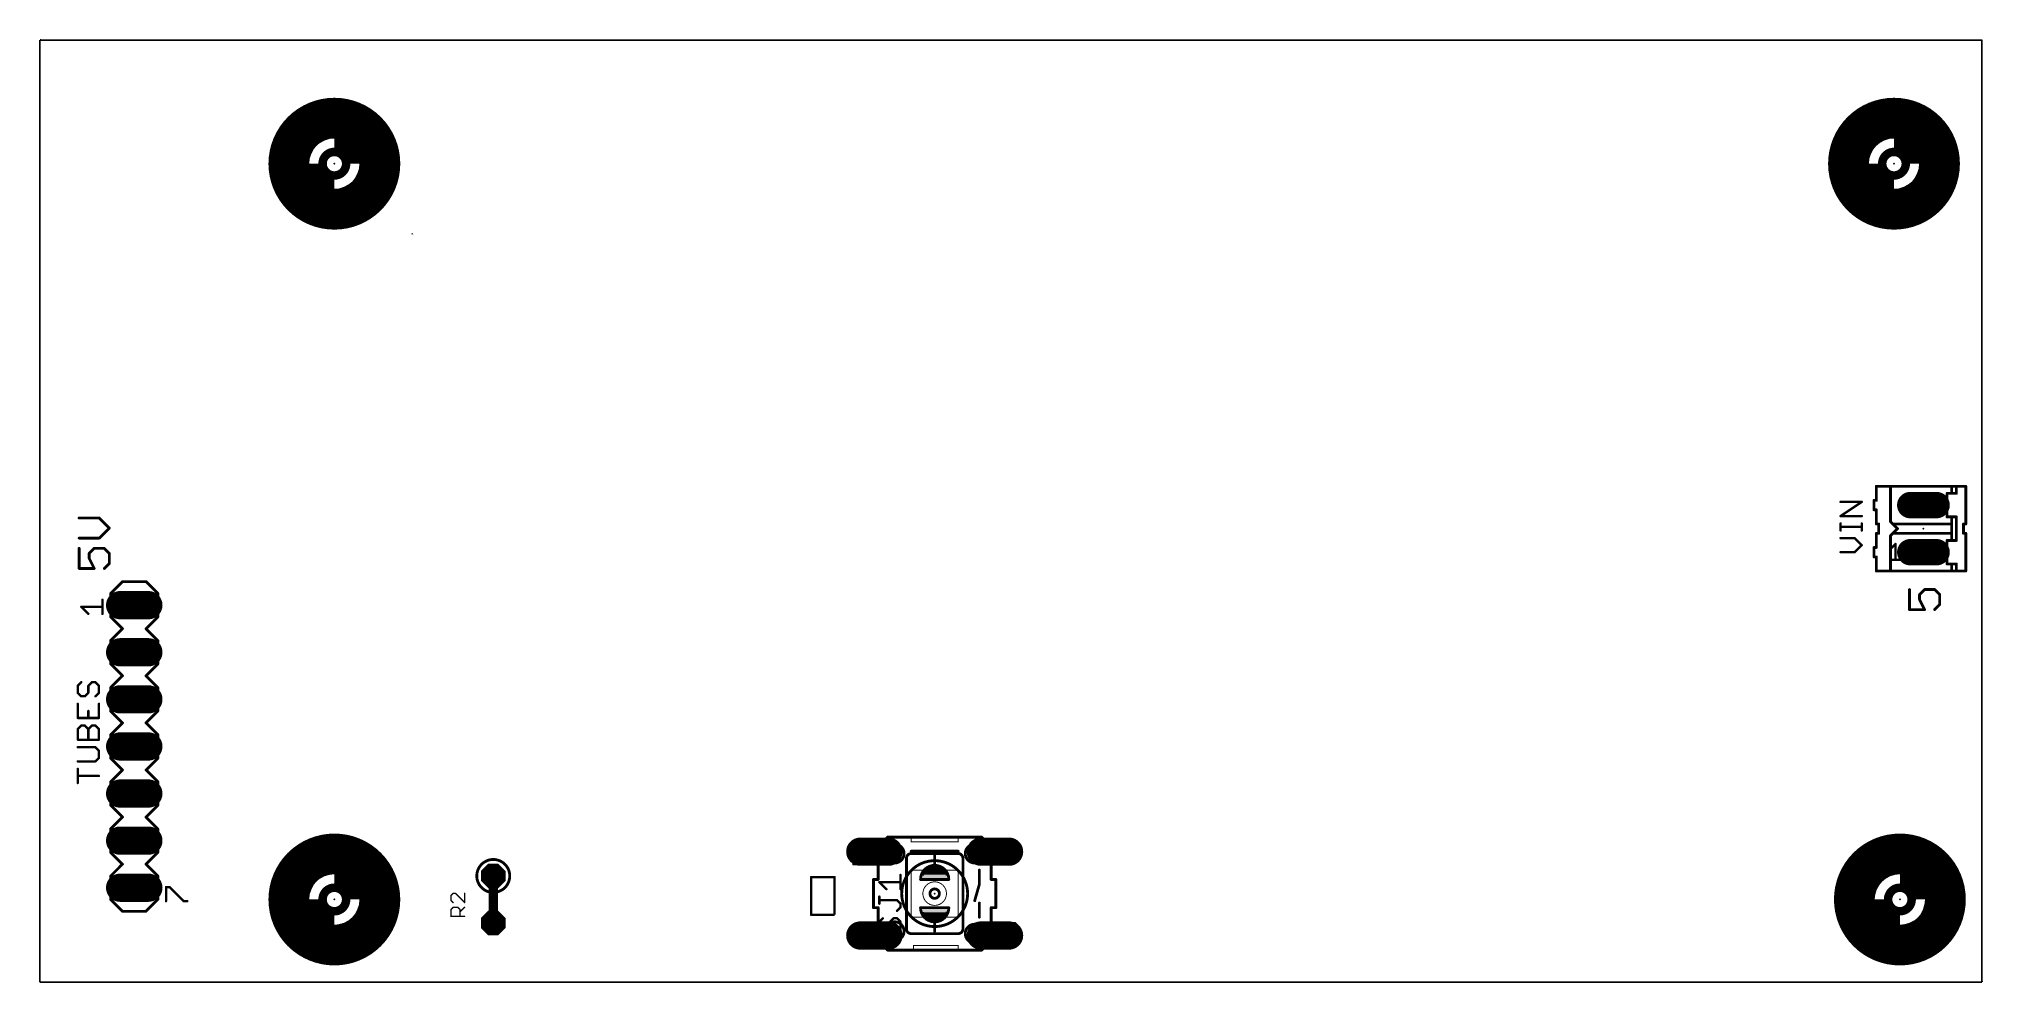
# Model space of a CAD drawing. Extents: x 0 to 105, y 6 to 57.
import ezdxf

# ---------------------------------------------------------------- set-up
doc = ezdxf.new("R2010")
doc.units = 0
doc.header["$MEASUREMENT"] = 0
doc.layers.get('0').update_dxf_attribs({"linetype": 'CONTINUOUS'})
for name, color, linetype in [('17', 110, 'CONTINUOUS'), ('20', 53, 'CONTINUOUS'), ('21', 253, 'CONTINUOUS'), ('22', 253, 'CONTINUOUS'), ('23', 53, 'CONTINUOUS'), ('24', 53, 'CONTINUOUS'), ('25', 253, 'CONTINUOUS'), ('39', 12, 'CONTINUOUS'), ('40', 132, 'CONTINUOUS'), ('41', 12, 'CONTINUOUS'), ('42', 132, 'CONTINUOUS'), ('44', 253, 'CONTINUOUS'), ('47', 253, 'CONTINUOUS'), ('51', 253, 'CONTINUOUS'), ('52', 253, 'CONTINUOUS')]:
    doc.layers.add(name, color=color, linetype=linetype)

# ---------------------------------------------------------------- blocks, each defined once
blk = doc.blocks.new('OCTAGONP')
at = {"const_width": 0.5}
blk.add_lwpolyline([(-0.25, -0.1036), (-0.25, 0.1036), (-0.1036, 0.25), (0.1036, 0.25), (0.25, 0.1036), (0.25, -0.1036), (0.1036, -0.25), (-0.1036, -0.25), (-0.25, -0.1036), (-0.25, 0.1036)], dxfattribs=at)
blk = doc.blocks.new('LONGP100')
at = {"const_width": 1}
blk.add_lwpolyline([(-0.5, 0), (0.5, 0)], dxfattribs=at)
at = {"const_width": 0.5}
for points in [[(-0.5, 0.25, 1), (-0.5, -0.25)], [(0.5, -0.25, 1), (0.5, 0.25)]]:
    blk.add_lwpolyline(points, format="xyb", dxfattribs=at)
blk = doc.blocks.new('RECT')
blk.add_solid([(-0.5, -0.5), (0.5, -0.5), (-0.5, 0.5), (0.5, 0.5)])

msp = doc.modelspace()

# ---------------------------------------------------------------- linework, layer by layer
at = {"layer": '20'}
for p, q in [((-0.02, 6.35), (-0.02, 57.1375)), ((0, 57.15), (104.775, 57.15)), ((104.755, 6.35), (104.755, 57.1375)), ((104.755, 6.3375), (0, 6.3375))]:
    msp.add_line(p, q, dxfattribs=at)
for centre in [(15.875, 50.4825), (100.0125, 50.4825), (15.875, 10.795), (100.33, 10.795)]:
    msp.add_circle(centre, 1.4, dxfattribs=at)
at = {"layer": '21'}
for points, const_width in [([(15.875, 47.5615, 1), (15.875, 53.4035, 1), (15.875, 47.5615)], 0.1524), ([(100.0125, 47.5615, 1), (100.0125, 53.4035, 1), (100.0125, 47.5615)], 0.1524), ([(15.875, 48.9825, 1), (15.875, 51.9825, 1), (15.875, 48.9825)], 0.2032), ([(100.0125, 48.9825, 1), (100.0125, 51.9825, 1), (100.0125, 48.9825)], 0.2032), ([(99.06, 33.1216, 1), (99.06, 33.0454)], 0.0762), ([(99.0981, 33.0835, 1), (99.0219, 33.0835)], 0.0762), ([(99.8601, 33.0835, 1), (99.7839, 33.0835)], 0.0762), ([(99.822, 33.1216, 1), (99.822, 33.0454)], 0.0762), ([(99.822, 33.0454, 1), (99.822, 33.1216)], 0.0762), ([(102.9081, 32.7025, 1), (102.8319, 32.7025)], 0.0762), ([(102.87, 32.7406, 1), (102.87, 32.6644)], 0.0762), ([(103.1621, 33.0835, 1), (103.0859, 33.0835)], 0.0762), ([(103.124, 33.1216, 1), (103.124, 33.0454)], 0.0762), ([(103.124, 32.7406, 1), (103.124, 32.6644)], 0.0762), ([(103.0859, 32.7025, 1), (103.1621, 32.7025)], 0.0762), ([(103.124, 33.0454, 1), (103.124, 33.1216)], 0.0762), ([(103.124, 32.6644, 1), (103.124, 32.7406)], 0.0762), ([(103.378, 33.1216, 1), (103.378, 33.0454)], 0.0762), ([(103.4161, 33.0835, 1), (103.3399, 33.0835)], 0.0762), ([(103.3399, 32.7025, 1), (103.4161, 32.7025)], 0.0762), ([(103.378, 33.0454, 1), (103.378, 33.1216)], 0.0762), ([(103.378, 32.6644, 1), (103.378, 32.7406)], 0.0762), ([(103.9241, 33.0835, 1), (103.8479, 33.0835)], 0.0762), ([(103.886, 33.0454, 1), (103.886, 33.1216)], 0.0762), ([(98.933, 32.3596, 1), (98.933, 32.2834)], 0.0762), ([(98.9711, 32.3215, 1), (98.8949, 32.3215)], 0.0762), ([(98.933, 31.8516, 1), (98.933, 31.7754)], 0.0762), ([(98.8949, 31.8135, 1), (98.9711, 31.8135)], 0.0762), ([(99.0219, 32.3215, 1), (99.0981, 32.3215)], 0.0762), ([(99.0981, 31.8135, 1), (99.0219, 31.8135)], 0.0762), ([(99.06, 32.2834, 1), (99.06, 32.3596)], 0.0762), ([(99.06, 31.7754, 1), (99.06, 31.8516)], 0.0762), ([(102.87, 31.4706, 1), (102.87, 31.3944)], 0.0762), ([(102.8319, 31.4325, 1), (102.9081, 31.4325)], 0.0762), ([(103.124, 31.4706, 1), (103.124, 31.3944)], 0.0762), ([(103.1621, 31.4325, 1), (103.0859, 31.4325)], 0.0762), ([(103.124, 31.3944, 1), (103.124, 31.4706)], 0.0762), ([(103.4161, 31.4325, 1), (103.3399, 31.4325)], 0.0762), ([(103.378, 31.3944, 1), (103.378, 31.4706)], 0.0762), ([(99.06, 31.0896, 1), (99.06, 31.0134)], 0.0762), ([(99.0219, 31.0515, 1), (99.0981, 31.0515)], 0.0762), ([(99.06, 30.5816, 1), (99.06, 30.5054)], 0.0762), ([(99.0981, 30.5435, 1), (99.0219, 30.5435)], 0.0762), ([(99.2251, 31.0515, 1), (99.1489, 31.0515)], 0.0762), ([(99.1489, 30.5435, 1), (99.2251, 30.5435)], 0.0762), ([(99.187, 31.0134, 1), (99.187, 31.0896)], 0.0762), ([(99.187, 30.5054, 1), (99.187, 30.5816)], 0.0762), ([(99.7839, 31.1785, 1), (99.8601, 31.1785)], 0.0762), ([(99.8601, 30.4165, 1), (99.7839, 30.4165)], 0.0762), ([(99.8489, 31.2054, 1), (99.7951, 31.1516)], 0.0762), ([(99.7951, 30.4434, 1), (99.8489, 30.3896)], 0.0762), ([(99.949, 31.0896, 1), (99.949, 31.0134)], 0.0762), ([(99.949, 30.5816, 1), (99.949, 30.5054)], 0.0762), ([(99.9759, 31.0784, 1), (99.9221, 31.0246)], 0.0762), ([(99.9221, 30.5704, 1), (99.9759, 30.5166)], 0.0762), ([(99.9221, 31.0246, 1), (99.9759, 31.0784)], 0.0762), ([(99.9759, 30.5166, 1), (99.9221, 30.5704)], 0.0762), ([(100.2299, 30.7706, 1), (100.1761, 30.8244)], 0.0762), ([(100.1761, 30.7706, 1), (100.2299, 30.8244)], 0.0762), ([(103.1621, 31.0515, 1), (103.0859, 31.0515)], 0.0762), ([(103.0859, 31.0515, 1), (103.1621, 31.0515)], 0.0762), ([(103.1621, 30.5435, 1), (103.0859, 30.5435)], 0.0762), ([(103.0859, 30.5435, 1), (103.1621, 30.5435)], 0.0762), ([(103.124, 31.0134, 1), (103.124, 31.0896)], 0.0762), ([(103.124, 30.5054, 1), (103.124, 30.5816)], 0.0762), ([(103.7971, 31.0515, 1), (103.7209, 31.0515)], 0.0762), ([(103.759, 31.0896, 1), (103.759, 31.0134)], 0.0762), ([(103.759, 30.5816, 1), (103.759, 30.5054)], 0.0762), ([(103.7209, 30.5435, 1), (103.7971, 30.5435)], 0.0762), ([(103.8479, 31.0515, 1), (103.9241, 31.0515)], 0.0762), ([(103.9241, 30.5435, 1), (103.8479, 30.5435)], 0.0762), ([(103.886, 31.0134, 1), (103.886, 31.0896)], 0.0762), ([(103.886, 30.5054, 1), (103.886, 30.5816)], 0.0762), ([(98.933, 29.8196, 1), (98.933, 29.7434)], 0.0762), ([(98.9711, 29.7815, 1), (98.8949, 29.7815)], 0.0762), ([(99.0219, 29.7815, 1), (99.0981, 29.7815)], 0.0762), ([(99.06, 29.7434, 1), (99.06, 29.8196)], 0.0762), ([(99.7891, 29.7071, 1), (99.834, 29.6622)], 0.0635), ([(100.1314, 29.9727, 1), (100.0679, 29.9727)], 0.0635), ([(100.1221, 29.9503, 1), (100.0772, 29.9952)], 0.0635), ([(102.9081, 30.1625, 1), (102.8319, 30.1625)], 0.0762), ([(102.87, 30.2006, 1), (102.87, 30.1244)], 0.0762), ([(103.124, 30.2006, 1), (103.124, 30.1244)], 0.0762), ([(103.0859, 30.1625, 1), (103.1621, 30.1625)], 0.0762), ([(103.124, 30.1244, 1), (103.124, 30.2006)], 0.0762), ([(103.3399, 30.1625, 1), (103.4161, 30.1625)], 0.0762), ([(103.378, 30.1244, 1), (103.378, 30.2006)], 0.0762), ([(98.933, 29.3116, 1), (98.933, 29.2354)], 0.0762), ([(98.8949, 29.2735, 1), (98.9711, 29.2735)], 0.0762), ([(99.0981, 29.2735, 1), (99.0219, 29.2735)], 0.0762), ([(99.06, 28.5496, 1), (99.06, 28.4734)], 0.0762), ([(99.0219, 28.5115, 1), (99.0981, 28.5115)], 0.0762), ([(99.06, 29.2354, 1), (99.06, 29.3116)], 0.0762), ([(99.822, 28.5496, 1), (99.822, 28.4734)], 0.0762), ([(99.7839, 28.5115, 1), (99.8601, 28.5115)], 0.0762), ([(99.8116, 29.1402, 1), (99.8116, 29.0767)], 0.0635), ([(99.822, 28.4734, 1), (99.822, 28.5496)], 0.0762), ([(100.0679, 29.1084, 1), (100.1314, 29.1084)], 0.0635), ([(100.3878, 29.0767, 1), (100.3878, 29.1402)], 0.0635), ([(102.87, 28.9306, 1), (102.87, 28.8544)], 0.0762), ([(102.8319, 28.8925, 1), (102.9081, 28.8925)], 0.0762), ([(103.124, 28.9306, 1), (103.124, 28.8544)], 0.0762), ([(103.1621, 28.8925, 1), (103.0859, 28.8925)], 0.0762), ([(103.124, 28.5496, 1), (103.124, 28.4734)], 0.0762), ([(103.0859, 28.5115, 1), (103.1621, 28.5115)], 0.0762), ([(103.124, 28.8544, 1), (103.124, 28.9306)], 0.0762), ([(103.124, 28.4734, 1), (103.124, 28.5496)], 0.0762), ([(103.4161, 28.8925, 1), (103.3399, 28.8925)], 0.0762), ([(103.378, 28.5496, 1), (103.378, 28.4734)], 0.0762), ([(103.3399, 28.5115, 1), (103.4161, 28.5115)], 0.0762), ([(103.378, 28.8544, 1), (103.378, 28.9306)], 0.0762), ([(103.378, 28.4734, 1), (103.378, 28.5496)], 0.0762), ([(103.8479, 28.5115, 1), (103.9241, 28.5115)], 0.0762), ([(103.886, 28.4734, 1), (103.886, 28.5496)], 0.0762), ([(3.8481, 27.305, 1), (3.7719, 27.305)], 0.0762), ([(3.7831, 27.3319, 1), (3.8369, 27.2781)], 0.0762), ([(4.445, 27.9781, 1), (4.445, 27.9019)], 0.0762), ([(4.4719, 27.9131, 1), (4.4181, 27.9669)], 0.0762), ([(5.7419, 27.9669, 1), (5.6881, 27.9131)], 0.0762), ([(5.715, 27.9019, 1), (5.715, 27.9781)], 0.0762), ([(6.3881, 27.305, 1), (6.3119, 27.305)], 0.0762), ([(6.3231, 27.2781, 1), (6.3769, 27.3319)], 0.0762), ([(2.2215, 26.6122, 1), (2.2215, 26.5487)], 0.0635), ([(2.244, 26.6029, 1), (2.1991, 26.558)], 0.0635), ([(2.5804, 26.1767, 1), (2.6253, 26.2216)], 0.0635), ([(3.3973, 26.9618, 1), (3.3338, 26.9618)], 0.0635), ([(3.3338, 26.1991, 1), (3.3973, 26.1991)], 0.0635), ([(3.3655, 26.5487, 1), (3.3655, 26.6122)], 0.0635), ([(3.7719, 26.035, 1), (3.8481, 26.035)], 0.0762), ([(3.8369, 26.0619, 1), (3.7831, 26.0081)], 0.0762), ([(4.4719, 25.3731, 1), (4.4181, 25.4269)], 0.0762), ([(4.4181, 25.3731, 1), (4.4719, 25.4269)], 0.0762), ([(5.7419, 25.4269, 1), (5.6881, 25.3731)], 0.0762), ([(5.6881, 25.4269, 1), (5.7419, 25.3731)], 0.0762), ([(6.3119, 26.035, 1), (6.3881, 26.035)], 0.0762), ([(6.3769, 26.0081, 1), (6.3231, 26.0619)], 0.0762), ([(3.8481, 24.765, 1), (3.7719, 24.765)], 0.0762), ([(3.7831, 24.7919, 1), (3.8369, 24.7381)], 0.0762), ([(6.3881, 24.765, 1), (6.3119, 24.765)], 0.0762), ([(6.3231, 24.7381, 1), (6.3769, 24.7919)], 0.0762), ([(3.7719, 23.495, 1), (3.8481, 23.495)], 0.0762), ([(3.8369, 23.5219, 1), (3.7831, 23.4681)], 0.0762), ([(6.3119, 23.495, 1), (6.3881, 23.495)], 0.0762), ([(6.3769, 23.4681, 1), (6.3231, 23.5219)], 0.0762), ([(3.8481, 22.225, 1), (3.7719, 22.225)], 0.0762), ([(3.7831, 22.2519, 1), (3.8369, 22.1981)], 0.0762), ([(4.4719, 22.8331, 1), (4.4181, 22.8869)], 0.0762), ([(4.4181, 22.8331, 1), (4.4719, 22.8869)], 0.0762), ([(5.7419, 22.8869, 1), (5.6881, 22.8331)], 0.0762), ([(5.6881, 22.8869, 1), (5.7419, 22.8331)], 0.0762), ([(6.3881, 22.225, 1), (6.3119, 22.225)], 0.0762), ([(6.3231, 22.1981, 1), (6.3769, 22.2519)], 0.0762), ([(3.7719, 20.955, 1), (3.8481, 20.955)], 0.0762), ([(3.8369, 20.9819, 1), (3.7831, 20.9281)], 0.0762), ([(6.3119, 20.955, 1), (6.3881, 20.955)], 0.0762), ([(6.3769, 20.9281, 1), (6.3231, 20.9819)], 0.0762), ([(4.4719, 20.2931, 1), (4.4181, 20.3469)], 0.0762), ([(4.4181, 20.2931, 1), (4.4719, 20.3469)], 0.0762), ([(5.7419, 20.3469, 1), (5.6881, 20.2931)], 0.0762), ([(5.6881, 20.3469, 1), (5.7419, 20.2931)], 0.0762), ([(3.8481, 19.685, 1), (3.7719, 19.685)], 0.0762), ([(3.7831, 19.7119, 1), (3.8369, 19.6581)], 0.0762), ([(6.3881, 19.685, 1), (6.3119, 19.685)], 0.0762), ([(6.3231, 19.6581, 1), (6.3769, 19.7119)], 0.0762), ([(3.7719, 18.415, 1), (3.8481, 18.415)], 0.0762), ([(3.8369, 18.4419, 1), (3.7831, 18.3881)], 0.0762), ([(4.4719, 17.7531, 1), (4.4181, 17.8069)], 0.0762), ([(4.4181, 17.7531, 1), (4.4719, 17.8069)], 0.0762), ([(5.7419, 17.8069, 1), (5.6881, 17.7531)], 0.0762), ([(5.6881, 17.8069, 1), (5.7419, 17.7531)], 0.0762), ([(6.3119, 18.415, 1), (6.3881, 18.415)], 0.0762), ([(6.3769, 18.3881, 1), (6.3231, 18.4419)], 0.0762), ([(3.8481, 17.145, 1), (3.7719, 17.145)], 0.0762), ([(3.7831, 17.1719, 1), (3.8369, 17.1181)], 0.0762), ([(6.3881, 17.145, 1), (6.3119, 17.145)], 0.0762), ([(6.3231, 17.1181, 1), (6.3769, 17.1719)], 0.0762), ([(3.7719, 15.875, 1), (3.8481, 15.875)], 0.0762), ([(3.8369, 15.9019, 1), (3.7831, 15.8481)], 0.0762), ([(6.3119, 15.875, 1), (6.3881, 15.875)], 0.0762), ([(6.3769, 15.8481, 1), (6.3231, 15.9019)], 0.0762), ([(4.4719, 15.2131, 1), (4.4181, 15.2669)], 0.0762), ([(4.4181, 15.2131, 1), (4.4719, 15.2669)], 0.0762), ([(5.7419, 15.2669, 1), (5.6881, 15.2131)], 0.0762), ([(5.6881, 15.2669, 1), (5.7419, 15.2131)], 0.0762), ([(3.8481, 14.605, 1), (3.7719, 14.605)], 0.0762), ([(3.7831, 14.6319, 1), (3.8369, 14.5781)], 0.0762), ([(6.3881, 14.605, 1), (6.3119, 14.605)], 0.0762), ([(6.3231, 14.5781, 1), (6.3769, 14.6319)], 0.0762), ([(15.875, 7.874, 1), (15.875, 13.716, 1), (15.875, 7.874)], 0.1524), ([(100.33, 7.874, 1), (100.33, 13.716, 1), (100.33, 7.874)], 0.1524), ([(3.7719, 13.335, 1), (3.8481, 13.335)], 0.0762), ([(3.8369, 13.3619, 1), (3.7831, 13.3081)], 0.0762), ([(4.4719, 12.6731, 1), (4.4181, 12.7269)], 0.0762), ([(4.4181, 12.6731, 1), (4.4719, 12.7269)], 0.0762), ([(5.7419, 12.7269, 1), (5.6881, 12.6731)], 0.0762), ([(5.6881, 12.7269, 1), (5.7419, 12.6731)], 0.0762), ([(6.3119, 13.335, 1), (6.3881, 13.335)], 0.0762), ([(6.3769, 13.3081, 1), (6.3231, 13.3619)], 0.0762), ([(46.99, 13.2715, 0.4142), (46.736, 13.0175)], 0.1524), ([(46.7741, 13.0175, 1), (46.6979, 13.0175)], 0.0762), ([(46.6979, 13.0175, 1), (46.7741, 13.0175)], 0.0762), ([(46.99, 13.3096, 1), (46.99, 13.2334)], 0.0762), ([(46.99, 13.2334, 1), (46.99, 13.3096)], 0.0762), ([(49.784, 13.0175, 0.4142), (49.53, 13.2715)], 0.1524), ([(49.53, 13.3096, 1), (49.53, 13.2334)], 0.0762), ([(49.53, 13.2334, 1), (49.53, 13.3096)], 0.0762), ([(49.8221, 13.0175, 1), (49.7459, 13.0175)], 0.0762), ([(49.7459, 13.0175, 1), (49.8221, 13.0175)], 0.0762), ([(3.8481, 12.065, 1), (3.7719, 12.065)], 0.0762), ([(3.7831, 12.0919, 1), (3.8369, 12.0381)], 0.0762), ([(6.3881, 12.065, 1), (6.3119, 12.065)], 0.0762), ([(6.3231, 12.0381, 1), (6.3769, 12.0919)], 0.0762), ([(15.875, 9.295, 1), (15.875, 12.295, 1), (15.875, 9.295)], 0.2032), ([(100.33, 9.295, 1), (100.33, 12.295, 1), (100.33, 9.295)], 0.2032), ([(3.7719, 10.795, 1), (3.8481, 10.795)], 0.0762), ([(3.8369, 10.8219, 1), (3.7831, 10.7681)], 0.0762), ([(6.3119, 10.795, 1), (6.3881, 10.795)], 0.0762), ([(6.3769, 10.7681, 1), (6.3231, 10.8219)], 0.0762), ([(6.8253, 11.4678, 1), (6.7618, 11.4678)], 0.0635), ([(6.7935, 11.4995, 1), (6.7935, 11.436)], 0.0635), ([(6.7618, 10.7051, 1), (6.8253, 10.7051)], 0.0635), ([(7.0066, 11.4902, 1), (6.9617, 11.4453)], 0.0635), ([(6.9842, 11.436, 1), (6.9842, 11.4995)], 0.0635), ([(7.7468, 10.7369, 1), (7.7468, 10.6734)], 0.0635), ([(7.7244, 10.6827, 1), (7.7693, 10.7276)], 0.0635), ([(7.9375, 10.6734, 1), (7.9375, 10.7369)], 0.0635), ([(24.5745, 10.922, 1), (24.3205, 10.922)], 0.254), ([(24.3205, 10.668, 1), (24.5745, 10.668)], 0.254), ([(4.445, 10.1981, 1), (4.445, 10.1219)], 0.0762), ([(4.4181, 10.1331, 1), (4.4719, 10.1869)], 0.0762), ([(5.6881, 10.1869, 1), (5.7419, 10.1331)], 0.0762), ([(5.715, 10.1219, 1), (5.715, 10.1981)], 0.0762), ([(46.736, 9.2075, 0.4142), (46.99, 8.9535)], 0.1524), ([(46.7741, 9.2075, 1), (46.6979, 9.2075)], 0.0762), ([(46.6979, 9.2075, 1), (46.7741, 9.2075)], 0.0762), ([(46.99, 8.9916, 1), (46.99, 8.9154)], 0.0762), ([(46.99, 8.9154, 1), (46.99, 8.9916)], 0.0762), ([(49.53, 8.9535, 0.4142), (49.784, 9.2075)], 0.1524), ([(49.53, 8.9916, 1), (49.53, 8.9154)], 0.0762), ([(49.53, 8.9154, 1), (49.53, 8.9916)], 0.0762), ([(49.8221, 9.2075, 1), (49.7459, 9.2075)], 0.0762), ([(49.7459, 9.2075, 1), (49.8221, 9.2075)], 0.0762)]:
    msp.add_lwpolyline(points, format="xyb", dxfattribs=dict(at, const_width=const_width))
for points, const_width in [([(99.822, 33.0835), (99.06, 33.0835)], 0.1524), ([(99.06, 32.3215), (99.06, 33.0835)], 0.1524), ([(99.822, 31.1785), (99.822, 33.0835)], 0.1524), ([(99.822, 33.0835), (103.124, 33.0835)], 0.1524), ([(102.87, 31.4325), (102.87, 32.7025)], 0.1524), ([(103.124, 32.7025), (102.87, 32.7025)], 0.1524), ([(103.124, 32.7025), (103.124, 33.0835)], 0.1524), ([(103.124, 33.0835), (103.378, 33.0835)], 0.1524), ([(103.378, 32.7025), (103.124, 32.7025)], 0.1524), ([(103.378, 33.0835), (103.886, 33.0835)], 0.1524), ([(103.378, 33.0835), (103.378, 32.7025)], 0.1524), ([(103.886, 33.0835), (103.886, 31.0515)], 0.1524), ([(99.06, 32.3215), (98.933, 32.3215)], 0.1524), ([(98.933, 32.3215), (98.933, 31.8135)], 0.1524), ([(99.06, 31.8135), (98.933, 31.8135)], 0.1524), ([(99.06, 31.0515), (99.06, 31.8135)], 0.1524), ([(103.124, 31.4325), (102.87, 31.4325)], 0.1524), ([(103.378, 31.4325), (103.124, 31.4325)], 0.1524), ([(103.124, 31.0515), (103.124, 31.4325)], 0.1524), ([(103.378, 30.1625), (103.378, 31.4325)], 0.1524), ([(99.187, 31.0515), (99.06, 31.0515)], 0.1524), ([(99.187, 30.5435), (99.06, 30.5435)], 0.1524), ([(99.06, 30.5435), (99.06, 29.7815)], 0.1524), ([(99.187, 31.0515), (99.187, 30.5435)], 0.1524), ([(99.949, 31.0515), (99.822, 31.1785)], 0.1524), ([(99.822, 30.4165), (99.949, 30.5435)], 0.1524), ([(99.822, 28.5115), (99.822, 30.4165)], 0.1524), ([(100.203, 30.7975), (99.949, 31.0515)], 0.1524), ([(103.124, 31.0515), (99.949, 31.0515)], 0.1524), ([(99.949, 30.5435), (100.203, 30.7975)], 0.1524), ([(103.124, 30.5435), (99.949, 30.5435)], 0.1524), ([(103.124, 30.5435), (103.124, 31.0515)], 0.1524), ([(103.124, 30.1625), (103.124, 30.5435)], 0.1524), ([(103.759, 31.0515), (103.759, 30.5435)], 0.1524), ([(103.759, 31.0515), (103.886, 31.0515)], 0.1524), ([(103.759, 30.5435), (103.886, 30.5435)], 0.1524), ([(103.886, 30.5435), (103.886, 28.5115)], 0.1524), ([(99.06, 29.7815), (98.933, 29.7815)], 0.1524), ([(98.933, 29.7815), (98.933, 29.2735)], 0.1524), ([(99.8116, 29.6846), (100.0997, 29.9727)], 0.127), ([(100.0997, 29.9727), (100.0997, 29.1084)], 0.127), ([(102.87, 28.8925), (102.87, 30.1625)], 0.1524), ([(103.124, 30.1625), (102.87, 30.1625)], 0.1524), ([(103.378, 30.1625), (103.124, 30.1625)], 0.1524), ([(99.06, 29.2735), (98.933, 29.2735)], 0.1524), ([(99.06, 28.5115), (99.06, 29.2735)], 0.1524), ([(99.06, 28.5115), (99.822, 28.5115)], 0.1524), ([(99.822, 28.5115), (103.124, 28.5115)], 0.1524), ([(99.8116, 29.1084), (100.3878, 29.1084)], 0.127), ([(103.124, 28.8925), (102.87, 28.8925)], 0.1524), ([(103.378, 28.8925), (103.124, 28.8925)], 0.1524), ([(103.124, 28.8925), (103.124, 28.5115)], 0.1524), ([(103.124, 28.5115), (103.378, 28.5115)], 0.1524), ([(103.378, 28.5115), (103.378, 28.8925)], 0.1524), ([(103.378, 28.5115), (103.886, 28.5115)], 0.1524), ([(4.445, 27.94), (3.81, 27.305)], 0.1524), ([(3.81, 26.035), (3.81, 27.305)], 0.1524), ([(5.715, 27.94), (4.445, 27.94)], 0.1524), ([(6.35, 27.305), (5.715, 27.94)], 0.1524), ([(6.35, 27.305), (6.35, 26.035)], 0.1524), ([(2.6029, 26.1991), (2.2215, 26.5804)], 0.127), ([(2.2215, 26.5804), (3.3655, 26.5804)], 0.127), ([(3.3655, 26.1991), (3.3655, 26.9618)], 0.127), ([(4.445, 25.4), (3.81, 26.035)], 0.1524), ([(3.81, 24.765), (4.445, 25.4)], 0.1524), ([(6.35, 26.035), (5.715, 25.4)], 0.1524), ([(5.715, 25.4), (6.35, 24.765)], 0.1524), ([(3.81, 23.495), (3.81, 24.765)], 0.1524), ([(6.35, 24.765), (6.35, 23.495)], 0.1524), ([(4.445, 22.86), (3.81, 23.495)], 0.1524), ([(6.35, 23.495), (5.715, 22.86)], 0.1524), ([(3.81, 22.225), (4.445, 22.86)], 0.1524), ([(3.81, 20.955), (3.81, 22.225)], 0.1524), ([(5.715, 22.86), (6.35, 22.225)], 0.1524), ([(6.35, 22.225), (6.35, 20.955)], 0.1524), ([(4.445, 20.32), (3.81, 20.955)], 0.1524), ([(6.35, 20.955), (5.715, 20.32)], 0.1524), ([(4.445, 20.32), (3.81, 19.685)], 0.1524), ([(6.35, 19.685), (5.715, 20.32)], 0.1524), ([(3.81, 18.415), (3.81, 19.685)], 0.1524), ([(6.35, 19.685), (6.35, 18.415)], 0.1524), ([(4.445, 17.78), (3.81, 18.415)], 0.1524), ([(3.81, 17.145), (4.445, 17.78)], 0.1524), ([(6.35, 18.415), (5.715, 17.78)], 0.1524), ([(5.715, 17.78), (6.35, 17.145)], 0.1524), ([(3.81, 15.875), (3.81, 17.145)], 0.1524), ([(6.35, 17.145), (6.35, 15.875)], 0.1524), ([(4.445, 15.24), (3.81, 15.875)], 0.1524), ([(6.35, 15.875), (5.715, 15.24)], 0.1524), ([(3.81, 14.605), (4.445, 15.24)], 0.1524), ([(5.715, 15.24), (6.35, 14.605)], 0.1524), ([(3.81, 13.335), (3.81, 14.605)], 0.1524), ([(6.35, 14.605), (6.35, 13.335)], 0.1524), ([(4.445, 12.7), (3.81, 13.335)], 0.1524), ([(4.445, 12.7), (3.81, 12.065)], 0.1524), ([(6.35, 13.335), (5.715, 12.7)], 0.1524), ([(6.35, 12.065), (5.715, 12.7)], 0.1524), ([(46.736, 9.2075), (46.736, 13.0175)], 0.1524), ([(49.53, 13.2715), (46.99, 13.2715)], 0.1524), ([(49.784, 13.0175), (49.784, 9.2075)], 0.1524), ([(3.81, 10.795), (3.81, 12.065)], 0.1524), ([(6.35, 12.065), (6.35, 10.795)], 0.1524), ([(4.445, 10.16), (3.81, 10.795)], 0.1524), ([(6.35, 10.795), (5.715, 10.16)], 0.1524), ([(6.7935, 10.7051), (6.7935, 11.4678)], 0.127), ([(6.7935, 11.4678), (6.9842, 11.4678)], 0.127), ([(6.9842, 11.4678), (7.7468, 10.7051)], 0.127), ([(7.7468, 10.7051), (7.9375, 10.7051)], 0.127), ([(24.4475, 10.922), (24.4475, 10.668)], 0.508), ([(5.715, 10.16), (4.445, 10.16)], 0.1524), ([(49.53, 8.9535), (46.99, 8.9535)], 0.1524)]:
    msp.add_lwpolyline(points, dxfattribs=dict(at, const_width=const_width))
at = {"layer": '22'}
for points, const_width in [([(46.101, 14.1605), (46.99, 14.1605)], 0.1524), ([(46.99, 14.1605), (49.53, 14.1605)], 0.1524), ([(46.99, 13.9065), (46.99, 14.1605)], 0.0508), ([(46.99, 13.9065), (49.53, 13.9065)], 0.0508), ([(49.53, 14.1605), (50.419, 14.1605)], 0.1524), ([(49.53, 14.1605), (49.53, 13.9065)], 0.0508), ([(44.958, 10.3505), (44.958, 11.8745)], 0.1524), ([(45.212, 11.8745), (44.958, 11.8745)], 0.1524), ([(45.212, 11.8745), (45.212, 12.1285)], 0.1524), ([(51.308, 11.8745), (51.308, 12.1285)], 0.1524), ([(51.562, 11.8745), (51.308, 11.8745)], 0.1524), ([(51.562, 11.8745), (51.562, 10.3505)], 0.1524), ([(44.958, 10.3505), (45.212, 10.3505)], 0.1524), ([(45.212, 10.3505), (45.212, 10.0965)], 0.1524), ([(51.308, 10.3505), (51.562, 10.3505)], 0.1524), ([(51.308, 10.3505), (51.308, 10.0965)], 0.1524), ([(47.117, 8.0645), (46.101, 8.0645)], 0.1524), ([(49.53, 8.0645), (47.117, 8.0645)], 0.1524), ([(47.117, 8.3185), (49.53, 8.3185)], 0.0508), ([(47.117, 8.3185), (47.117, 8.0645)], 0.0508), ([(50.419, 8.0645), (49.53, 8.0645)], 0.1524), ([(49.53, 8.3185), (49.53, 8.0645)], 0.0508)]:
    msp.add_lwpolyline(points, dxfattribs=dict(at, const_width=const_width))
for points, const_width in [([(46.101, 14.1986, 1), (46.101, 14.1224)], 0.0762), ([(46.99, 14.1986, 1), (46.99, 14.1224)], 0.0762), ([(46.99, 14.1224, 1), (46.99, 14.1986)], 0.0762), ([(47.0027, 14.1605, 1), (46.9773, 14.1605)], 0.0254), ([(46.99, 13.9192, 1), (46.99, 13.8938)], 0.0254), ([(46.9773, 13.9065, 1), (47.0027, 13.9065)], 0.0254), ([(49.53, 14.1986, 1), (49.53, 14.1224)], 0.0762), ([(49.53, 14.1224, 1), (49.53, 14.1986)], 0.0762), ([(49.5427, 14.1605, 1), (49.5173, 14.1605)], 0.0254), ([(49.5173, 13.9065, 1), (49.5427, 13.9065)], 0.0254), ([(49.53, 13.8938, 1), (49.53, 13.9192)], 0.0254), ([(50.419, 14.1224, 1), (50.419, 14.1986)], 0.0762), ([(48.26, 9.3345, 1), (48.26, 12.8905, 1), (48.26, 9.3345)], 0.1524), ([(44.9961, 11.8745, 1), (44.9199, 11.8745)], 0.0762), ([(44.958, 11.9126, 1), (44.958, 11.8364)], 0.0762), ([(45.2501, 12.1285, 1), (45.1739, 12.1285)], 0.0762), ([(45.1739, 11.8745, 1), (45.2501, 11.8745)], 0.0762), ([(45.212, 11.8364, 1), (45.212, 11.9126)], 0.0762), ([(51.3461, 12.1285, 1), (51.2699, 12.1285)], 0.0762), ([(51.308, 11.9126, 1), (51.308, 11.8364)], 0.0762), ([(51.2699, 11.8745, 1), (51.3461, 11.8745)], 0.0762), ([(51.6001, 11.8745, 1), (51.5239, 11.8745)], 0.0762), ([(51.562, 11.8364, 1), (51.562, 11.9126)], 0.0762), ([(48.26, 10.8585, 1), (48.26, 11.3665, 1), (48.26, 10.8585)], 0.1524), ([(44.958, 10.3886, 1), (44.958, 10.3124)], 0.0762), ([(44.9199, 10.3505, 1), (44.9961, 10.3505)], 0.0762), ([(45.2501, 10.3505, 1), (45.1739, 10.3505)], 0.0762), ([(45.1739, 10.0965, 1), (45.2501, 10.0965)], 0.0762), ([(45.212, 10.3124, 1), (45.212, 10.3886)], 0.0762), ([(51.308, 10.3886, 1), (51.308, 10.3124)], 0.0762), ([(51.3461, 10.3505, 1), (51.2699, 10.3505)], 0.0762), ([(51.2699, 10.0965, 1), (51.3461, 10.0965)], 0.0762), ([(51.5239, 10.3505, 1), (51.6001, 10.3505)], 0.0762), ([(51.562, 10.3124, 1), (51.562, 10.3886)], 0.0762), ([(46.101, 8.1026, 1), (46.101, 8.0264)], 0.0762), ([(47.117, 8.1026, 1), (47.117, 8.0264)], 0.0762), ([(47.117, 8.0264, 1), (47.117, 8.1026)], 0.0762), ([(47.117, 8.3312, 1), (47.117, 8.3058)], 0.0254), ([(47.1297, 8.3185, 1), (47.1043, 8.3185)], 0.0254), ([(47.1043, 8.0645, 1), (47.1297, 8.0645)], 0.0254), ([(49.53, 8.1026, 1), (49.53, 8.0264)], 0.0762), ([(49.53, 8.0264, 1), (49.53, 8.1026)], 0.0762), ([(49.5427, 8.3185, 1), (49.5173, 8.3185)], 0.0254), ([(49.5173, 8.0645, 1), (49.5427, 8.0645)], 0.0254), ([(49.53, 8.3058, 1), (49.53, 8.3312)], 0.0254), ([(50.419, 8.0264, 1), (50.419, 8.1026)], 0.0762)]:
    msp.add_lwpolyline(points, format="xyb", dxfattribs=dict(at, const_width=const_width))
at = {"layer": '23'}
for p in [(15.875, 50.4825), (100.0125, 50.4825), (101.6, 30.7975), (5.08, 19.05), (15.875, 10.795), (24.4475, 10.795), (48.26, 11.1125), (100.33, 10.795)]:
    msp.add_point(p, dxfattribs=at)
at = {"layer": '24'}
msp.add_point((48.26, 11.1125), dxfattribs=at)
at = {"layer": '25'}
for points, const_width in [([(20.1041, 46.6814, 1), (20.0533, 46.6814)], 0.0508), ([(97.1286, 32.2709, 1), (97.1286, 32.2074)], 0.0635), ([(97.1286, 31.5082, 1), (97.1286, 31.4447)], 0.0635), ([(97.111, 31.5029, 1), (97.1462, 31.4501)], 0.0635), ([(98.2902, 32.2127, 1), (98.255, 32.2656)], 0.0635), ([(98.2726, 32.2074, 1), (98.2726, 32.2709)], 0.0635), ([(98.2726, 31.4447, 1), (98.2726, 31.5082)], 0.0635), ([(2.1068, 31.4111, 1), (2.1068, 31.3349)], 0.0762), ([(3.2184, 31.4, 1), (3.1645, 31.3461)], 0.0762), ([(3.1915, 31.3349, 1), (3.1915, 31.4111)], 0.0762), ([(3.7607, 30.8037, 1), (3.7069, 30.8576)], 0.0762), ([(3.7069, 30.8037, 1), (3.7607, 30.8576)], 0.0762), ([(97.1286, 30.9193, 1), (97.1286, 30.8558)], 0.0635), ([(97.1604, 31.0782, 1), (97.0969, 31.0782)], 0.0635), ([(97.0969, 30.6969, 1), (97.1604, 30.6969)], 0.0635), ([(98.3044, 31.0782, 1), (98.2409, 31.0782)], 0.0635), ([(98.2409, 30.6969, 1), (98.3044, 30.6969)], 0.0635), ([(98.2726, 30.8558, 1), (98.2726, 30.9193)], 0.0635), ([(2.1068, 30.3265, 1), (2.1068, 30.2503)], 0.0762), ([(2.1449, 29.7359, 1), (2.0687, 29.7359)], 0.0762), ([(2.6872, 29.4647, 1), (2.611, 29.4647)], 0.0762), ([(2.6222, 29.4916, 1), (2.6761, 29.4378)], 0.0762), ([(2.9203, 29.774, 1), (2.9203, 29.6978)], 0.0762), ([(2.9472, 29.7089, 1), (2.8934, 29.7628)], 0.0762), ([(3.1645, 30.3153, 1), (3.2184, 30.2614)], 0.0762), ([(3.1915, 30.2503, 1), (3.1915, 30.3265)], 0.0762), ([(3.4896, 29.7628, 1), (3.4357, 29.7089)], 0.0762), ([(3.4626, 29.6978, 1), (3.4626, 29.774)], 0.0762), ([(3.7719, 29.4647, 1), (3.6957, 29.4647)], 0.0762), ([(3.7069, 29.4378, 1), (3.7607, 29.4916)], 0.0762), ([(97.1286, 30.3219, 1), (97.1286, 30.2584)], 0.0635), ([(97.1286, 29.5592, 1), (97.1286, 29.4958)], 0.0635), ([(97.8688, 29.55, 1), (97.9137, 29.505)], 0.0635), ([(97.9137, 30.3126, 1), (97.8688, 30.2677)], 0.0635), ([(97.8913, 30.2584, 1), (97.8913, 30.3219)], 0.0635), ([(97.8913, 29.4958, 1), (97.8913, 29.5592)], 0.0635), ([(98.2951, 29.8864, 1), (98.2501, 29.9313)], 0.0635), ([(98.2501, 29.8864, 1), (98.2951, 29.9313)], 0.0635), ([(2.1068, 28.6893, 1), (2.1068, 28.6131)], 0.0762), ([(2.0687, 28.6512, 1), (2.1449, 28.6512)], 0.0762), ([(2.611, 29.1935, 1), (2.6872, 29.1935)], 0.0762), ([(2.6832, 29.2106, 1), (2.6151, 29.1765)], 0.0762), ([(2.8862, 28.6342, 1), (2.9544, 28.6682)], 0.0762), ([(2.9203, 28.6131, 1), (2.9203, 28.6893)], 0.0762), ([(3.4357, 28.6781, 1), (3.4896, 28.6243)], 0.0762), ([(3.6957, 28.9224, 1), (3.7719, 28.9224)], 0.0762), ([(3.7607, 28.8954, 1), (3.7069, 28.9493)], 0.0762), ([(100.8874, 27.5134, 1), (100.8112, 27.5134)], 0.0762), ([(101.4297, 27.2422, 1), (101.3535, 27.2422)], 0.0762), ([(101.3647, 27.2691, 1), (101.4186, 27.2153)], 0.0762), ([(101.6628, 27.5515, 1), (101.6628, 27.4753)], 0.0762), ([(101.6897, 27.4864, 1), (101.6359, 27.5403)], 0.0762), ([(102.2321, 27.5403, 1), (102.1782, 27.4864)], 0.0762), ([(102.2051, 27.4753, 1), (102.2051, 27.5515)], 0.0762), ([(102.5144, 27.2422, 1), (102.4382, 27.2422)], 0.0762), ([(102.4494, 27.2153, 1), (102.5032, 27.2691)], 0.0762), ([(100.8493, 26.4668, 1), (100.8493, 26.3906)], 0.0762), ([(100.8112, 26.4287, 1), (100.8874, 26.4287)], 0.0762), ([(101.3535, 26.971, 1), (101.4297, 26.971)], 0.0762), ([(101.4257, 26.9881, 1), (101.3576, 26.954)], 0.0762), ([(101.6287, 26.4117, 1), (101.6969, 26.4457)], 0.0762), ([(101.6628, 26.3906, 1), (101.6628, 26.4668)], 0.0762), ([(102.1782, 26.4556, 1), (102.2321, 26.4018)], 0.0762), ([(102.4382, 26.6999, 1), (102.5144, 26.6999)], 0.0762), ([(102.5032, 26.6729, 1), (102.4494, 26.7268)], 0.0762), ([(2.0628, 22.3261, 1), (1.9993, 22.3261)], 0.0635), ([(2.0086, 22.3485, 1), (2.0535, 22.3036)], 0.0635), ([(2.2441, 22.4943, 1), (2.1992, 22.5392)], 0.0635), ([(2.6348, 22.3261, 1), (2.5713, 22.3261)], 0.0635), ([(2.5806, 22.3485, 1), (2.6255, 22.3036)], 0.0635), ([(2.7937, 22.5485, 1), (2.7937, 22.485)], 0.0635), ([(2.8161, 22.4943, 1), (2.7712, 22.5392)], 0.0635), ([(3.0068, 22.5392, 1), (2.9619, 22.4943)], 0.0635), ([(2.9843, 22.485, 1), (2.9843, 22.5485)], 0.0635), ([(3.2068, 22.3261, 1), (3.1433, 22.3261)], 0.0635), ([(3.1525, 22.3036, 1), (3.1975, 22.3485)], 0.0635), ([(2.0535, 21.9672, 1), (2.0086, 21.9223)], 0.0635), ([(1.9993, 21.9448, 1), (2.0628, 21.9448)], 0.0635), ([(2.0628, 21.3473, 1), (1.9993, 21.3473)], 0.0635), ([(2.2217, 21.7858, 1), (2.2217, 21.7223)], 0.0635), ([(2.1992, 21.7316, 1), (2.2441, 21.7765)], 0.0635), ([(2.3899, 21.7765, 1), (2.4348, 21.7316)], 0.0635), ([(2.4123, 21.7223, 1), (2.4123, 21.7858)], 0.0635), ([(2.5713, 21.9448, 1), (2.6348, 21.9448)], 0.0635), ([(2.6348, 20.966, 1), (2.5713, 20.966)], 0.0635), ([(2.6255, 21.9223, 1), (2.5806, 21.9672)], 0.0635), ([(2.9619, 21.7765, 1), (3.0068, 21.7316)], 0.0635), ([(3.1433, 21.9448, 1), (3.2068, 21.9448)], 0.0635), ([(3.2068, 21.3473, 1), (3.1433, 21.3473)], 0.0635), ([(3.1975, 21.9223, 1), (3.1525, 21.9672)], 0.0635), ([(2.031, 20.6164, 1), (2.031, 20.5529)], 0.0635), ([(1.9993, 20.5847, 1), (2.0628, 20.5847)], 0.0635), ([(2.0628, 19.9873, 1), (1.9993, 19.9873)], 0.0635), ([(2.0086, 20.0097, 1), (2.0535, 19.9648)], 0.0635), ([(2.2217, 20.2097, 1), (2.2217, 20.1462)], 0.0635), ([(2.2441, 20.1555, 1), (2.1992, 20.2004)], 0.0635), ([(2.4348, 20.2004, 1), (2.3899, 20.1555)], 0.0635), ([(2.4123, 20.1462, 1), (2.4123, 20.2097)], 0.0635), ([(2.5713, 20.5847, 1), (2.6348, 20.5847)], 0.0635), ([(2.6348, 19.9873, 1), (2.5713, 19.9873)], 0.0635), ([(2.5806, 20.0097, 1), (2.6255, 19.9648)], 0.0635), ([(2.5806, 19.9648, 1), (2.6255, 20.0097)], 0.0635), ([(2.7937, 20.2097, 1), (2.7937, 20.1462)], 0.0635), ([(2.8161, 20.1555, 1), (2.7712, 20.2004)], 0.0635), ([(3.0068, 20.2004, 1), (2.9619, 20.1555)], 0.0635), ([(2.9843, 20.1462, 1), (2.9843, 20.2097)], 0.0635), ([(3.1433, 20.5847, 1), (3.2068, 20.5847)], 0.0635), ([(3.2068, 19.9873, 1), (3.1433, 19.9873)], 0.0635), ([(3.1525, 19.9648, 1), (3.1975, 20.0097)], 0.0635), ([(3.175, 20.5529, 1), (3.175, 20.6164)], 0.0635), ([(2.031, 19.447, 1), (2.031, 19.3835)], 0.0635), ([(2.031, 19.0403, 1), (2.031, 18.9768)], 0.0635), ([(1.9993, 19.4153, 1), (2.0628, 19.4153)], 0.0635), ([(2.5713, 19.4153, 1), (2.6348, 19.4153)], 0.0635), ([(3.0068, 19.031, 1), (2.9619, 18.9861)], 0.0635), ([(2.9843, 18.9768, 1), (2.9843, 19.0403)], 0.0635), ([(3.1433, 19.4153, 1), (3.2068, 19.4153)], 0.0635), ([(3.2068, 18.8179, 1), (3.1433, 18.8179)], 0.0635), ([(3.175, 19.3835, 1), (3.175, 19.447)], 0.0635), ([(2.031, 18.2777, 1), (2.031, 18.2142)], 0.0635), ([(2.0628, 17.8392, 1), (1.9993, 17.8392)], 0.0635), ([(2.9619, 18.2684, 1), (3.0068, 18.2234)], 0.0635), ([(2.9843, 18.2142, 1), (2.9843, 18.2777)], 0.0635), ([(3.1433, 18.4366, 1), (3.2068, 18.4366)], 0.0635), ([(3.1525, 18.7954, 1), (3.1975, 18.8403)], 0.0635), ([(3.1975, 18.4141, 1), (3.1525, 18.459)], 0.0635), ([(2.031, 17.4896, 1), (2.031, 17.4261)], 0.0635), ([(1.9993, 17.0765, 1), (2.0628, 17.0765)], 0.0635), ([(3.175, 17.4261, 1), (3.175, 17.4896)], 0.0635), ([(45.2745, 11.7689, 1), (45.2745, 11.7054)], 0.0635), ([(45.297, 11.7596, 1), (45.2521, 11.7147)], 0.0635), ([(46.4503, 12.1184, 1), (46.3867, 12.1184)], 0.0635), ([(46.4185, 11.7054, 1), (46.4185, 11.7689)], 0.0635), ([(22.1474, 11.0129, 1), (22.1743, 10.9859)], 0.0381), ([(22.1799, 10.9994, 1), (22.1418, 10.9994)], 0.0381), ([(22.1743, 10.7671, 1), (22.1474, 10.7402)], 0.0381), ([(22.1418, 10.7537, 1), (22.1799, 10.7537)], 0.0381), ([(22.2837, 11.1413, 1), (22.2837, 11.1032)], 0.0381), ([(22.2972, 11.1088, 1), (22.2703, 11.1357)], 0.0381), ([(22.2703, 10.6173, 1), (22.2972, 10.6443)], 0.0381), ([(22.4201, 11.1357, 1), (22.3931, 11.1088)], 0.0381), ([(22.4066, 11.1032, 1), (22.4066, 11.1413)], 0.0381), ([(22.9171, 11.1223, 1), (22.879, 11.1223)], 0.0381), ([(22.879, 10.6308, 1), (22.9171, 10.6308)], 0.0381), ([(22.8846, 10.6173, 1), (22.9116, 10.6443)], 0.0381), ([(45.3063, 10.949, 1), (45.2428, 10.949)], 0.0635), ([(45.2745, 10.7901, 1), (45.2745, 10.7266)], 0.0635), ([(45.2428, 10.5677, 1), (45.3063, 10.5677)], 0.0635), ([(45.6334, 11.3333, 1), (45.6783, 11.3782)], 0.0635), ([(46.2503, 10.7808, 1), (46.2054, 10.7359)], 0.0635), ([(46.2278, 10.7266, 1), (46.2278, 10.7901)], 0.0635), ([(46.3867, 11.3558, 1), (46.4503, 11.3558)], 0.0635), ([(46.4503, 10.5677, 1), (46.3867, 10.5677)], 0.0635), ([(46.396, 10.5453, 1), (46.441, 10.5902)], 0.0635), ([(22.1474, 10.2645, 1), (22.1743, 10.2375)], 0.0381), ([(22.1799, 10.251, 1), (22.1418, 10.251)], 0.0381), ([(22.1609, 9.9014, 1), (22.1609, 9.8633)], 0.0381), ([(22.1418, 9.8824, 1), (22.1799, 9.8824)], 0.0381), ([(22.2837, 10.3929, 1), (22.2837, 10.3548)], 0.0381), ([(22.2972, 10.3604, 1), (22.2703, 10.3873)], 0.0381), ([(22.543, 10.3873, 1), (22.516, 10.3604)], 0.0381), ([(22.5295, 10.3548, 1), (22.5295, 10.3929)], 0.0381), ([(22.6714, 10.251, 1), (22.6333, 10.251)], 0.0381), ([(22.6389, 10.1416, 1), (22.6658, 10.1146)], 0.0381), ([(22.6333, 9.8824, 1), (22.6714, 9.8824)], 0.0381), ([(22.6389, 10.2375, 1), (22.6658, 10.2645)], 0.0381), ([(22.9116, 10.3604, 1), (22.8846, 10.3873)], 0.0381), ([(22.8981, 9.8633, 1), (22.8981, 9.9014)], 0.0381), ([(45.3063, 9.589, 1), (45.2428, 9.589)], 0.0635), ([(45.2521, 9.6114, 1), (45.297, 9.5665)], 0.0635), ([(45.4876, 9.7572, 1), (45.4427, 9.8021)], 0.0635), ([(45.8783, 9.589, 1), (45.8148, 9.589)], 0.0635), ([(45.8241, 9.6114, 1), (45.869, 9.5665)], 0.0635), ([(46.0372, 9.8114, 1), (46.0372, 9.7479)], 0.0635), ([(46.0596, 9.7572, 1), (46.0147, 9.8021)], 0.0635), ([(46.2054, 10.2088, 1), (46.2503, 10.1639)], 0.0635), ([(46.2503, 9.8021, 1), (46.2054, 9.7572)], 0.0635), ([(46.2278, 9.7479, 1), (46.2278, 9.8114)], 0.0635), ([(46.3867, 10.3771, 1), (46.4503, 10.3771)], 0.0635), ([(46.4503, 9.589, 1), (46.3867, 9.589)], 0.0635), ([(46.441, 10.3546, 1), (46.396, 10.3995)], 0.0635), ([(46.396, 9.5665, 1), (46.441, 9.6114)], 0.0635), ([(45.2428, 9.2077, 1), (45.3063, 9.2077)], 0.0635), ([(45.297, 9.2301, 1), (45.2521, 9.1852)], 0.0635), ([(45.4652, 9.0488, 1), (45.4652, 8.9853)], 0.0635), ([(45.4427, 8.9945, 1), (45.4876, 9.0395)], 0.0635), ([(45.6334, 9.0395, 1), (45.6783, 8.9945)], 0.0635), ([(45.6559, 8.9853, 1), (45.6559, 9.0488)], 0.0635), ([(45.8148, 9.2077, 1), (45.8783, 9.2077)], 0.0635), ([(45.869, 9.1852, 1), (45.8241, 9.2301)], 0.0635), ([(46.2054, 9.0395, 1), (46.2503, 8.9945)], 0.0635), ([(46.3867, 9.2077, 1), (46.4503, 9.2077)], 0.0635), ([(46.441, 9.1852, 1), (46.396, 9.2301)], 0.0635)]:
    msp.add_lwpolyline(points, format="xyb", dxfattribs=dict(at, const_width=const_width))
for points, const_width in [([(97.1286, 31.4765), (98.2726, 32.2391)], 0.127), ([(98.2726, 32.2391), (97.1286, 32.2391)], 0.127), ([(98.2726, 31.4765), (97.1286, 31.4765)], 0.127), ([(3.1915, 31.373), (2.1068, 31.373)], 0.1524), ([(3.7338, 30.8307), (3.1915, 31.373)], 0.1524), ([(3.1915, 30.2884), (3.7338, 30.8307)], 0.1524), ([(97.1286, 30.6969), (97.1286, 31.0782)], 0.127), ([(98.2726, 30.8876), (97.1286, 30.8876)], 0.127), ([(98.2726, 30.6969), (98.2726, 31.0782)], 0.127), ([(2.1068, 30.2884), (3.1915, 30.2884)], 0.1524), ([(2.1068, 29.7359), (2.1068, 28.6512)], 0.1524), ([(2.6491, 29.4647), (2.9203, 29.7359)], 0.1524), ([(2.6491, 29.1935), (2.6491, 29.4647)], 0.1524), ([(2.9203, 29.7359), (3.4626, 29.7359)], 0.1524), ([(3.4626, 29.7359), (3.7338, 29.4647)], 0.1524), ([(3.7338, 29.4647), (3.7338, 28.9224)], 0.1524), ([(97.8913, 30.2902), (97.1286, 30.2902)], 0.127), ([(97.1286, 29.5275), (97.8913, 29.5275)], 0.127), ([(98.2726, 29.9088), (97.8913, 30.2902)], 0.127), ([(97.8913, 29.5275), (98.2726, 29.9088)], 0.127), ([(2.1068, 28.6512), (2.9203, 28.6512)], 0.1524), ([(2.9203, 28.6512), (2.6491, 29.1935)], 0.1524), ([(3.7338, 28.9224), (3.4626, 28.6512)], 0.1524), ([(100.8493, 27.5134), (100.8493, 26.4287)], 0.1524), ([(101.3916, 27.2422), (101.6628, 27.5134)], 0.1524), ([(101.3916, 26.971), (101.3916, 27.2422)], 0.1524), ([(101.6628, 27.5134), (102.2051, 27.5134)], 0.1524), ([(102.2051, 27.5134), (102.4763, 27.2422)], 0.1524), ([(102.4763, 27.2422), (102.4763, 26.6999)], 0.1524), ([(100.8493, 26.4287), (101.6628, 26.4287)], 0.1524), ([(101.6628, 26.4287), (101.3916, 26.971)], 0.1524), ([(102.4763, 26.6999), (102.2051, 26.4287)], 0.1524), ([(2.2217, 22.5167), (2.031, 22.3261)], 0.127), ([(2.031, 22.3261), (2.031, 21.9448)], 0.127), ([(2.603, 22.3261), (2.7937, 22.5167)], 0.127), ([(2.603, 21.9448), (2.603, 22.3261)], 0.127), ([(2.7937, 22.5167), (2.9843, 22.5167)], 0.127), ([(2.9843, 22.5167), (3.175, 22.3261)], 0.127), ([(3.175, 22.3261), (3.175, 21.9448)], 0.127), ([(2.031, 21.9448), (2.2217, 21.7541)], 0.127), ([(2.031, 21.3473), (2.031, 20.5847)], 0.127), ([(2.2217, 21.7541), (2.4123, 21.7541)], 0.127), ([(2.4123, 21.7541), (2.603, 21.9448)], 0.127), ([(2.603, 20.5847), (2.603, 20.966)], 0.127), ([(3.175, 21.9448), (2.9843, 21.7541)], 0.127), ([(3.175, 20.5847), (3.175, 21.3473)], 0.127), ([(2.031, 20.5847), (3.175, 20.5847)], 0.127), ([(2.031, 19.9873), (2.2217, 20.1779)], 0.127), ([(2.031, 19.4153), (2.031, 19.9873)], 0.127), ([(2.2217, 20.1779), (2.4123, 20.1779)], 0.127), ([(2.4123, 20.1779), (2.603, 19.9873)], 0.127), ([(2.603, 19.9873), (2.7937, 20.1779)], 0.127), ([(2.603, 19.4153), (2.603, 19.9873)], 0.127), ([(2.7937, 20.1779), (2.9843, 20.1779)], 0.127), ([(2.9843, 20.1779), (3.175, 19.9873)], 0.127), ([(3.175, 19.9873), (3.175, 19.4153)], 0.127), ([(3.175, 19.4153), (2.031, 19.4153)], 0.127), ([(2.9843, 19.0085), (2.031, 19.0085)], 0.127), ([(3.175, 18.8179), (2.9843, 19.0085)], 0.127), ([(3.175, 18.4366), (3.175, 18.8179)], 0.127), ([(2.031, 18.2459), (2.9843, 18.2459)], 0.127), ([(2.031, 17.0765), (2.031, 17.8392)], 0.127), ([(2.9843, 18.2459), (3.175, 18.4366)], 0.127), ([(3.175, 17.4578), (2.031, 17.4578)], 0.127), ([(45.6559, 11.3558), (45.2745, 11.7371)], 0.127), ([(45.2745, 11.7371), (46.4185, 11.7371)], 0.127), ([(46.4185, 11.3558), (46.4185, 12.1184)], 0.127), ([(22.2837, 11.1223), (22.1609, 10.9994)], 0.0762), ([(22.1609, 10.9994), (22.1609, 10.7537)], 0.0762), ([(22.1609, 10.7537), (22.2837, 10.6308)], 0.0762), ([(22.4066, 11.1223), (22.2837, 11.1223)], 0.0762), ([(22.8981, 10.6308), (22.4066, 11.1223)], 0.0762), ([(22.8981, 11.1223), (22.8981, 10.6308)], 0.0762), ([(45.2745, 10.5677), (45.2745, 10.949)], 0.127), ([(46.2278, 10.7584), (45.2745, 10.7584)], 0.127), ([(46.4185, 10.5677), (46.2278, 10.7584)], 0.127), ([(46.4185, 10.3771), (46.4185, 10.5677)], 0.127), ([(22.1609, 10.251), (22.2837, 10.3739)], 0.0762), ([(22.1609, 9.8824), (22.1609, 10.251)], 0.0762), ([(22.8981, 9.8824), (22.1609, 9.8824)], 0.0762), ([(22.2837, 10.3739), (22.5295, 10.3739)], 0.0762), ([(22.5295, 10.3739), (22.6524, 10.251)], 0.0762), ([(22.6524, 10.1281), (22.8981, 10.3739)], 0.0762), ([(22.6524, 10.251), (22.6524, 9.8824)], 0.0762), ([(45.4652, 9.7797), (45.2745, 9.589)], 0.127), ([(45.2745, 9.589), (45.2745, 9.2077)], 0.127), ([(45.8465, 9.589), (46.0372, 9.7797)], 0.127), ([(45.8465, 9.2077), (45.8465, 9.589)], 0.127), ([(46.0372, 9.7797), (46.2278, 9.7797)], 0.127), ([(46.2278, 10.1864), (46.4185, 10.3771)], 0.127), ([(46.2278, 9.7797), (46.4185, 9.589)], 0.127), ([(46.4185, 9.589), (46.4185, 9.2077)], 0.127), ([(45.2745, 9.2077), (45.4652, 9.017)], 0.127), ([(45.4652, 9.017), (45.6559, 9.017)], 0.127), ([(45.6559, 9.017), (45.8465, 9.2077)], 0.127), ([(46.4185, 9.2077), (46.2278, 9.017)], 0.127)]:
    msp.add_lwpolyline(points, dxfattribs=dict(at, const_width=const_width))
at = {"layer": '39', "const_width": 2.032}
for points in [[(15.875, 47.9425, 1), (15.875, 53.0225, 1), (15.875, 47.9425)], [(100.0125, 47.9425, 1), (100.0125, 53.0225, 1), (100.0125, 47.9425)], [(15.875, 8.255, 1), (15.875, 13.335, 1), (15.875, 8.255)], [(100.33, 8.255, 1), (100.33, 13.335, 1), (100.33, 8.255)]]:
    msp.add_lwpolyline(points, format="xyb", dxfattribs=at)
at = {"layer": '40', "const_width": 2.032}
for points in [[(15.875, 47.9425, 1), (15.875, 53.0225, 1), (15.875, 47.9425)], [(100.0125, 47.9425, 1), (100.0125, 53.0225, 1), (100.0125, 47.9425)], [(15.875, 8.255, 1), (15.875, 13.335, 1), (15.875, 8.255)], [(100.33, 8.255, 1), (100.33, 13.335, 1), (100.33, 8.255)]]:
    msp.add_lwpolyline(points, format="xyb", dxfattribs=at)
at = {"layer": '41', "const_width": 2.032}
for points in [[(15.875, 47.9425, 1), (15.875, 53.0225, 1), (15.875, 47.9425)], [(100.0125, 47.9425, 1), (100.0125, 53.0225, 1), (100.0125, 47.9425)], [(15.875, 8.255, 1), (15.875, 13.335, 1), (15.875, 8.255)], [(100.33, 8.255, 1), (100.33, 13.335, 1), (100.33, 8.255)]]:
    msp.add_lwpolyline(points, format="xyb", dxfattribs=at)
at = {"layer": '42', "const_width": 2.032}
for points in [[(15.875, 47.9425, 1), (15.875, 53.0225, 1), (15.875, 47.9425)], [(100.0125, 47.9425, 1), (100.0125, 53.0225, 1), (100.0125, 47.9425)], [(15.875, 8.255, 1), (15.875, 13.335, 1), (15.875, 8.255)], [(100.33, 8.255, 1), (100.33, 13.335, 1), (100.33, 8.255)]]:
    msp.add_lwpolyline(points, format="xyb", dxfattribs=at)
at = {"layer": '44'}
for centre, radius in [((101.6, 32.0675), 0.4572), ((101.6, 29.5275), 0.4572), ((5.08, 26.67), 0.508), ((5.08, 24.13), 0.508), ((5.08, 21.59), 0.508), ((5.08, 19.05), 0.508), ((5.08, 16.51), 0.508), ((5.08, 13.97), 0.508), ((45.0088, 13.3731), 0.508), ((51.5112, 13.3731), 0.508), ((5.08, 11.43), 0.508), ((24.4475, 12.065), 0.4064), ((24.4475, 9.525), 0.4064), ((45.0088, 8.8519), 0.508), ((51.5112, 8.8519), 0.508)]:
    msp.add_circle(centre, radius, dxfattribs=at)
at = {"layer": '47', "const_width": 0.065}
for points in [[(0, 57.1175, 1), (0, 57.1825)], [(0.0325, 6.3375, 1), (-0.0325, 6.3375)], [(-0.02, 6.3175, 1), (-0.02, 6.3825)], [(104.7875, 6.35, 1), (104.7225, 6.35)]]:
    msp.add_lwpolyline(points, format="xyb", dxfattribs=at)
at = {"layer": '51'}
for points, const_width in [([(17.653, 50.4825, 0.4142), (15.875, 52.2605)], 2.286), ([(101.7905, 50.4825, 0.4142), (100.0125, 52.2605)], 2.286), ([(14.097, 50.4825, 0.4142), (15.875, 48.7045)], 2.286), ([(98.2345, 50.4825, 0.4142), (100.0125, 48.7045)], 2.286), ([(15.875, 49.8475, 1), (15.875, 51.1175, 1), (15.875, 49.8475)], 0.4572), ([(100.0125, 49.8475, 1), (100.0125, 51.1175, 1), (100.0125, 49.8475)], 0.4572), ([(17.653, 10.795, 0.4142), (15.875, 12.573)], 2.286), ([(102.108, 10.795, 0.4142), (100.33, 12.573)], 2.286), ([(24.4475, 11.176, 1), (24.4475, 12.954, 1), (24.4475, 11.176)], 0.1524), ([(24.4475, 11.43, 1), (24.4475, 12.7, 1), (24.4475, 11.43)], 0.0508), ([(49.022, 11.8745, 1), (47.498, 11.8745)], 0.1524), ([(48.2981, 13.1445, 1), (48.2219, 13.1445)], 0.0762), ([(48.2219, 12.6365, 1), (48.2981, 12.6365)], 0.0762), ([(14.097, 10.795, 0.4142), (15.875, 9.017)], 2.286), ([(15.875, 10.16, 1), (15.875, 11.43, 1), (15.875, 10.16)], 0.4572), ([(24.5745, 12.065, 1), (24.3205, 12.065)], 0.254), ([(47.498, 11.9126, 1), (47.498, 11.8364)], 0.0762), ([(47.4599, 11.8745, 1), (47.5361, 11.8745)], 0.0762), ([(48.9839, 11.8745, 1), (49.0601, 11.8745)], 0.0762), ([(49.022, 11.8364, 1), (49.022, 11.9126)], 0.0762), ([(98.552, 10.795, 0.4142), (100.33, 9.017)], 2.286), ([(100.33, 10.16, 1), (100.33, 11.43, 1), (100.33, 10.16)], 0.4572), ([(24.3205, 9.525, 1), (24.5745, 9.525)], 0.254), ([(47.498, 10.3886, 1), (47.498, 10.3124)], 0.0762), ([(47.498, 10.3505, 1), (49.022, 10.3505)], 0.1524), ([(47.5361, 10.3505, 1), (47.4599, 10.3505)], 0.0762), ([(48.2981, 9.5885, 1), (48.2219, 9.5885)], 0.0762), ([(49.0601, 10.3505, 1), (48.9839, 10.3505)], 0.0762), ([(49.022, 10.3124, 1), (49.022, 10.3886)], 0.0762), ([(48.2219, 9.0805, 1), (48.2981, 9.0805)], 0.0762)]:
    msp.add_lwpolyline(points, format="xyb", dxfattribs=dict(at, const_width=const_width))
for points, const_width in [([(48.26, 12.6365), (48.26, 13.1445)], 0.1524), ([(24.4475, 12.065), (24.4475, 9.525)], 0.508), ([(47.498, 11.8745), (49.022, 11.8745)], 0.1524), ([(47.498, 10.3505), (49.022, 10.3505)], 0.1524), ([(48.26, 9.5885), (48.26, 9.0805)], 0.1524)]:
    msp.add_lwpolyline(points, dxfattribs=dict(at, const_width=const_width))
at = {"layer": '52'}
for points, const_width in [([(43.9096, 13.6533, 1), (43.8461, 13.6533)], 0.0635), ([(43.8554, 13.6758, 1), (43.9003, 13.6309)], 0.0635), ([(44.0685, 13.8757, 1), (44.0685, 13.8122)], 0.0635), ([(44.091, 13.8215, 1), (44.0461, 13.8664)], 0.0635), ([(44.4723, 13.8664, 1), (44.4274, 13.8215)], 0.0635), ([(44.4498, 13.8122, 1), (44.4498, 13.8757)], 0.0635), ([(44.618, 13.6309, 1), (44.663, 13.6758)], 0.0635), ([(45.2501, 13.6525, 1), (45.1739, 13.6525)], 0.0762), ([(45.1851, 13.6794, 1), (45.2389, 13.6256)], 0.0762), ([(46.101, 12.7635, 1), (46.101, 13.7795, 1), (46.101, 12.7635)], 0.1524), ([(45.72, 14.1986, 1), (45.72, 14.1224)], 0.0762), ([(45.7469, 14.1336, 1), (45.6931, 14.1874)], 0.0762), ([(46.101, 14.1224, 1), (46.101, 14.1986)], 0.0762), ([(50.419, 12.7635, 1), (50.419, 13.7795, 1), (50.419, 12.7635)], 0.1524), ([(50.419, 14.1986, 1), (50.419, 14.1224)], 0.0762), ([(50.8269, 14.1874, 1), (50.7731, 14.1336)], 0.0762), ([(50.8, 14.1224, 1), (50.8, 14.1986)], 0.0762), ([(51.3461, 13.6525, 1), (51.2699, 13.6525)], 0.0762), ([(51.2811, 13.6256, 1), (51.3349, 13.6794)], 0.0762), ([(52.1649, 13.971, 1), (52.1014, 13.971)], 0.0635), ([(52.1556, 13.9934, 1), (52.1107, 13.9485)], 0.0635), ([(52.492, 13.5672, 1), (52.537, 13.6121)], 0.0635), ([(43.8461, 13.4627, 1), (43.9096, 13.4627)], 0.0635), ([(43.9003, 13.4851, 1), (43.8554, 13.4402)], 0.0635), ([(43.8779, 12.7318, 1), (43.8779, 12.6683)], 0.0635), ([(44.618, 12.6775, 1), (44.663, 12.7225)], 0.0635), ([(44.6405, 12.6683, 1), (44.6405, 12.7318)], 0.0635), ([(46.99, 13.4366, 1), (46.99, 13.3604)], 0.0762), ([(49.53, 13.3604, 1), (49.53, 13.4366)], 0.0762), ([(51.7519, 12.8588, 1), (51.7519, 12.7952)], 0.0635), ([(52.1014, 12.827, 1), (52.1649, 12.827)], 0.0635), ([(52.5145, 12.7952, 1), (52.5145, 12.8588)], 0.0635), ([(41.5925, 12.0333, 1), (41.5925, 11.9697)], 0.0635), ([(41.6243, 12.0015, 1), (41.5607, 12.0015)], 0.0635), ([(42.8943, 12.0015, 1), (42.8308, 12.0015)], 0.0635), ([(42.8625, 11.9697, 1), (42.8625, 12.0333)], 0.0635), ([(45.1739, 12.1285, 1), (45.2501, 12.1285)], 0.0762), ([(47.0027, 12.3825, 1), (46.9773, 12.3825)], 0.0254), ([(46.99, 12.3952, 1), (46.99, 12.3698)], 0.0254), ([(48.26, 10.4775, 1), (48.26, 11.7475, 1), (48.26, 10.4775)], 0.0508), ([(49.5427, 12.3825, 1), (49.5173, 12.3825)], 0.0254), ([(49.53, 12.3698, 1), (49.53, 12.3952)], 0.0254), ([(50.7111, 12.3825, 1), (50.6349, 12.3825)], 0.0762), ([(50.6349, 11.6205, 1), (50.7111, 11.6205)], 0.0762), ([(50.7096, 11.61, 1), (50.6364, 11.631)], 0.0762), ([(51.2699, 12.1285, 1), (51.3461, 12.1285)], 0.0762), ([(50.3824, 10.742, 1), (50.4556, 10.721)], 0.0762), ([(50.7111, 10.6045, 1), (50.6349, 10.6045)], 0.0762), ([(41.5925, 10.0013, 1), (41.5925, 9.9377)], 0.0635), ([(41.5607, 9.9695, 1), (41.6243, 9.9695)], 0.0635), ([(45.2501, 10.0965, 1), (45.1739, 10.0965)], 0.0762), ([(46.101, 8.5725, 1), (46.101, 9.5885, 1), (46.101, 8.5725)], 0.1524), ([(46.99, 9.8552, 1), (46.99, 9.8298)], 0.0254), ([(46.9773, 9.8425, 1), (47.0027, 9.8425)], 0.0254), ([(49.5173, 9.8425, 1), (49.5427, 9.8425)], 0.0254), ([(49.53, 9.8298, 1), (49.53, 9.8552)], 0.0254), ([(50.419, 8.4455, 1), (50.419, 9.4615, 1), (50.419, 8.4455)], 0.1524), ([(50.6349, 9.8425, 1), (50.7111, 9.8425)], 0.0762), ([(51.3461, 10.0965, 1), (51.2699, 10.0965)], 0.0762), ([(52.1965, 9.5577, 1), (52.1965, 9.4942)], 0.0635), ([(52.219, 9.5035, 1), (52.1741, 9.5484)], 0.0635), ([(52.6003, 9.5484, 1), (52.5554, 9.5035)], 0.0635), ([(52.5778, 9.4942, 1), (52.5778, 9.5577)], 0.0635), ([(44.0368, 8.382, 1), (44.1003, 8.382)], 0.0635), ([(44.618, 8.9315, 1), (44.663, 8.9764)], 0.0635), ([(44.6405, 8.9222, 1), (44.6405, 8.9857)], 0.0635), ([(45.1739, 8.5725, 1), (45.2501, 8.5725)], 0.0762), ([(45.2389, 8.5994, 1), (45.1851, 8.5456)], 0.0762), ([(46.99, 8.9916, 1), (46.99, 8.9154)], 0.0762), ([(49.53, 8.9154, 1), (49.53, 8.9916)], 0.0762), ([(51.2699, 8.5725, 1), (51.3461, 8.5725)], 0.0762), ([(51.3349, 8.5456, 1), (51.2811, 8.5994)], 0.0762), ([(52.0376, 9.3353, 1), (51.9741, 9.3353)], 0.0635), ([(51.9741, 9.1447, 1), (52.0376, 9.1447)], 0.0635), ([(52.0376, 8.7633, 1), (51.9741, 8.7633)], 0.0635), ([(51.9741, 8.5727, 1), (52.0376, 8.5727)], 0.0635), ([(51.9834, 9.3578, 1), (52.0283, 9.3129)], 0.0635), ([(52.0283, 9.1671, 1), (51.9834, 9.1222)], 0.0635), ([(51.9834, 8.7858, 1), (52.0283, 8.7409)], 0.0635), ([(52.0283, 8.5951, 1), (51.9834, 8.5502)], 0.0635), ([(52.1965, 8.4138, 1), (52.1965, 8.3502)], 0.0635), ([(52.1965, 8.9857, 1), (52.1965, 8.9222)], 0.0635), ([(52.219, 8.9315, 1), (52.1741, 8.9764)], 0.0635), ([(52.1741, 8.9315, 1), (52.219, 8.9764)], 0.0635), ([(52.1741, 8.3595, 1), (52.219, 8.4045)], 0.0635), ([(52.3872, 8.9222, 1), (52.3872, 8.9857)], 0.0635), ([(52.5554, 8.4045, 1), (52.6003, 8.3595)], 0.0635), ([(52.5778, 8.3502, 1), (52.5778, 8.4138)], 0.0635), ([(52.746, 9.3129, 1), (52.791, 9.3578)], 0.0635), ([(52.791, 8.5502, 1), (52.746, 8.5951)], 0.0635), ([(45.72, 8.1026, 1), (45.72, 8.0264)], 0.0762), ([(45.6931, 8.0376, 1), (45.7469, 8.0914)], 0.0762), ([(46.101, 8.0264, 1), (46.101, 8.1026)], 0.0762), ([(50.419, 8.1026, 1), (50.419, 8.0264)], 0.0762), ([(50.7731, 8.0914, 1), (50.8269, 8.0376)], 0.0762), ([(50.8, 8.0264, 1), (50.8, 8.1026)], 0.0762)]:
    msp.add_lwpolyline(points, format="xyb", dxfattribs=dict(at, const_width=const_width))
for points, const_width in [([(43.8779, 13.6533), (44.0685, 13.844)], 0.127), ([(43.8779, 13.4627), (43.8779, 13.6533)], 0.127), ([(44.0685, 13.844), (44.4498, 13.844)], 0.127), ([(44.4498, 13.844), (44.6405, 13.6533)], 0.127), ([(45.212, 13.6525), (45.72, 14.1605)], 0.1524), ([(45.212, 12.1285), (45.212, 13.6525)], 0.1524), ([(45.72, 14.1605), (46.101, 14.1605)], 0.1524), ([(50.8, 14.1605), (50.419, 14.1605)], 0.1524), ([(50.8, 14.1605), (51.308, 13.6525)], 0.1524), ([(51.308, 13.6525), (51.308, 12.1285)], 0.1524), ([(52.5145, 13.5897), (52.1332, 13.971)], 0.127), ([(52.1332, 13.971), (52.1332, 12.827)], 0.127), ([(44.6405, 12.7), (43.8779, 13.4627)], 0.127), ([(43.8779, 12.7), (44.6405, 12.7)], 0.127), ([(46.99, 13.3985), (49.53, 13.3985)], 0.1524), ([(52.5145, 12.827), (51.7519, 12.827)], 0.127), ([(42.8625, 12.0015), (41.5925, 12.0015)], 0.127), ([(41.5925, 12.0015), (41.5925, 9.9695)], 0.127), ([(42.8625, 9.9695), (42.8625, 12.0015)], 0.127), ([(46.99, 9.8425), (46.99, 12.3825)], 0.0508), ([(49.53, 12.3825), (46.99, 12.3825)], 0.0508), ([(49.53, 12.3825), (49.53, 9.8425)], 0.0508), ([(50.673, 11.6205), (50.419, 10.7315)], 0.1524), ([(50.673, 12.3825), (50.673, 11.6205)], 0.1524), ([(50.673, 10.6045), (50.673, 9.8425)], 0.1524), ([(41.5925, 9.9695), (42.8625, 9.9695)], 0.127), ([(44.0685, 8.382), (44.0685, 9.526)], 0.127), ([(44.0685, 9.526), (44.6405, 8.954)], 0.127), ([(45.212, 8.5725), (45.212, 10.0965)], 0.1524), ([(46.99, 9.8425), (49.53, 9.8425)], 0.0508), ([(51.308, 8.5725), (51.308, 10.0965)], 0.1524), ([(52.1965, 9.526), (52.0059, 9.3353)], 0.127), ([(52.5778, 9.526), (52.1965, 9.526)], 0.127), ([(52.7685, 9.3353), (52.5778, 9.526)], 0.127), ([(44.6405, 8.954), (43.8779, 8.954)], 0.127), ([(45.72, 8.0645), (45.212, 8.5725)], 0.1524), ([(49.53, 8.9535), (46.99, 8.9535)], 0.1524), ([(50.8, 8.0645), (51.308, 8.5725)], 0.1524), ([(52.0059, 9.3353), (52.0059, 9.1447)], 0.127), ([(52.0059, 9.1447), (52.1965, 8.954)], 0.127), ([(52.1965, 8.954), (52.0059, 8.7633)], 0.127), ([(52.0059, 8.7633), (52.0059, 8.5727)], 0.127), ([(52.0059, 8.5727), (52.1965, 8.382)], 0.127), ([(52.1965, 8.954), (52.3872, 8.954)], 0.127), ([(52.1965, 8.382), (52.5778, 8.382)], 0.127), ([(52.5778, 8.382), (52.7685, 8.5727)], 0.127), ([(45.72, 8.0645), (46.101, 8.0645)], 0.1524), ([(50.8, 8.0645), (50.419, 8.0645)], 0.1524)]:
    msp.add_lwpolyline(points, dxfattribs=dict(at, const_width=const_width))

# ---------------------------------------------------------------- block references
at = {"layer": '17'}
for name, p, xscale, yscale, rotation in [('LONGP100', (101.6, 32.0675), 1.4224, 1.4224, 180), ('LONGP100', (101.6, 32.0675), 1.4224, 1.4224, 180), ('LONGP100', (101.6, 29.5275), 1.4224, 1.4224, 180), ('LONGP100', (101.6, 29.5275), 1.4224, 1.4224, 180), ('LONGP100', (45.0088, 13.3731), 1.524, 1.524, 180), ('LONGP100', (45.0088, 13.3731), 1.524, 1.524, 180), ('LONGP100', (51.5112, 13.3731), 1.524, 1.524, 180), ('LONGP100', (51.5112, 13.3731), 1.524, 1.524, 180), ('OCTAGONP', (24.4475, 12.065), 1.3208, 1.3208, 270), ('OCTAGONP', (24.4475, 12.065), 1.3208, 1.3208, 270), ('OCTAGONP', (24.4475, 9.525), 1.3208, 1.3208, 270), ('OCTAGONP', (24.4475, 9.525), 1.3208, 1.3208, 270), ('LONGP100', (45.0088, 8.8519), 1.524, 1.524, 180), ('LONGP100', (45.0088, 8.8519), 1.524, 1.524, 180), ('LONGP100', (51.5112, 8.8519), 1.524, 1.524, 180), ('LONGP100', (51.5112, 8.8519), 1.524, 1.524, 180)]:
    msp.add_blockref(name, p, dxfattribs=dict(at, xscale=xscale, yscale=yscale, rotation=rotation))
at = {"layer": '17', "xscale": 1.524, "yscale": 1.524}
for p in [(5.08, 26.67), (5.08, 26.67), (5.08, 24.13), (5.08, 24.13), (5.08, 21.59), (5.08, 21.59), (5.08, 19.05), (5.08, 19.05), (5.08, 16.51), (5.08, 16.51), (5.08, 13.97), (5.08, 13.97), (5.08, 11.43), (5.08, 11.43)]:
    msp.add_blockref('LONGP100', p, dxfattribs=at)
at = {"layer": '51'}
for p, xscale, yscale, rotation in [((101.6, 32.0675), 0.6604, 0.6604, 90), ((101.6, 29.5275), 0.6604, 0.6604, 90), ((5.08, 26.67), 0.508, 0.508, 270), ((5.08, 24.13), 0.508, 0.508, 270), ((5.08, 21.59), 0.508, 0.508, 270), ((5.08, 19.05), 0.508, 0.508, 270), ((5.08, 16.51), 0.508, 0.508, 270), ((5.08, 13.97), 0.508, 0.508, 270), ((48.26, 12.573), 0.127, 0.508, 90), ((5.08, 11.43), 0.508, 0.508, 270), ((48.26, 12.0015), 0.254, 1.524, 90), ((47.6123, 12.1412), 0.127, 0.127, 90), ((48.26, 12.2555), 0.254, 1.27, 90), ((48.26, 12.446), 0.127, 1.016, 90), ((47.9933, 12.5222), 0.127, 0.127, 90), ((48.5521, 12.5222), 0.127, 0.127, 90), ((48.9077, 12.1412), 0.127, 0.127, 90), ((48.26, 10.2235), 0.254, 1.524, 90), ((47.6123, 10.0584), 0.127, 0.127, 90), ((48.26, 9.9695), 0.254, 1.27, 90), ((48.26, 9.779), 0.127, 1.016, 90), ((47.9933, 9.7028), 0.127, 0.127, 90), ((48.26, 9.652), 0.127, 0.508, 90), ((48.5267, 9.7282), 0.127, 0.127, 90), ((48.9077, 10.0838), 0.127, 0.127, 90)]:
    msp.add_blockref('RECT', p, dxfattribs=dict(at, xscale=xscale, yscale=yscale, rotation=rotation))

doc.saveas('drawing.dxf')
